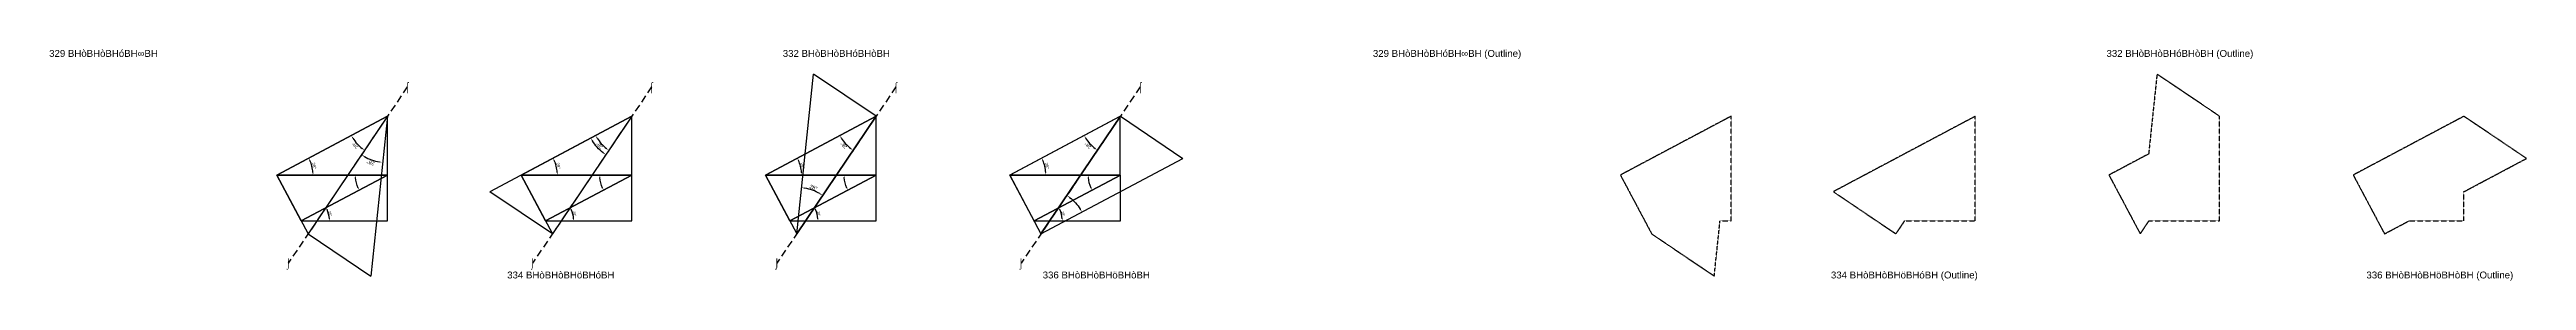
# Model space of a CAD drawing. Header units: millimetres. Extents: x 109495 to 889476, y -4752178 to 24518.
# Drawn here: x 426922 to 857565, y -4708158 to -4667946 of the extents above; entities that cross this region are included whole.
import ezdxf
from ezdxf.enums import TextEntityAlignment as Align

# ---------------------------------------------------------------- set-up
doc = ezdxf.new("R2010")
doc.units = ezdxf.units.MM
doc.header["$PDMODE"] = 35
doc.linetypes.add('DASHED', pattern=[19.05, 12.7, -6.35])
for name, color, linetype in [('BASE', 170, 'Continuous'), ('HYPOTENUSE', 20, 'Continuous'), ('PERPENDICULAR', 90, 'Continuous')]:
    doc.layers.add(name, color=color, linetype=linetype)
doc.styles.add('Arial', font='arial.ttf')
doc.dimstyles.new('ISO-25', dxfattribs={"dimtxt": 250, "dimasz": 100, "dimexe": 1.25, "dimexo": 0.625, "dimgap": 100, "dimtad": 1, "dimdec": 0, "dimtxsty": 'Arial', "dimcen": 2.5, "dimadec": 0, "dimazin": 0, "dimtfac": 1, "dimtdec": 0, "dimtmove": 0, "dimatfit": 3, "dimfxl": 1, "dimarcsym": 0})

# ---------------------------------------------------------------- blocks, each defined once
blk = doc.blocks.new('*D2')
at = {"color": 0, "lineweight": -2, "ltscale": 100, "transparency": 16777216}
blk.add_arc((0, 0), 4906, 4.08845, 23.91155, dxfattribs=at)
at = {"color": 0, "ltscale": 100, "transparency": 16777216}
for points in [[(4432, 1963), (4537, 2014), (4332, 2303)], [(4952, 352), (4835, 348), (4906, 0)]]:
    blk.add_solid(points, dxfattribs=at)
at = {"layer": 'Defpoints', "color": 0, "ltscale": 100, "transparency": 16777216}
for p in [(15000, 7976), (0, 0), (0, 0), (4841, 796), (15000, 0)]:
    blk.add_point(p, dxfattribs=at)
at = {"color": 0, "ltscale": 100, "transparency": 16777216, "insert": (5055, 1260), "char_height": 400, "attachment_point": 5, "rotation": 284, "style": 'Arial'}
blk.add_mtext('28°', dxfattribs=at)
blk = doc.blocks.new('GTN')
at = {"layer": 'BASE'}
blk.add_line((0, 0), (15000, 0), dxfattribs=at)
at = {"layer": 'HYPOTENUSE'}
blk.add_line((0, 0), (15000, 7975.6), dxfattribs=at)
at = {"layer": 'PERPENDICULAR'}
blk.add_line((15000, 0), (15000, 7975.6), dxfattribs=at)
at = {"color": 4, "ltscale": 100}
dim = blk.add_angular_dim_2l(base=(4841, 795.6), line1=((0, 0), (15000, 0)), line2=((0, 0), (15000, 7975.6)), dimstyle='ISO-25', override={"dimtxt": 400, "dimasz": 350, "dimgap": 100}, dxfattribs=at)
dim.commit()
dim.dimension.update_dxf_attribs({"geometry": '*D2', "text_midpoint": (5055.4, 1260.5)})

msp = doc.modelspace()

# ---------------------------------------------------------------- linework, layer by layer
at = {"linetype": 'DASHED', "ltscale": 100}
for p, q in [((489129, -4674459), (468427, -4705151)), ((531600, -4674459), (510899, -4705151)), ((574072, -4674459), (553370, -4705151)), ((616543, -4674459), (595842, -4705151))]:
    msp.add_line(p, q, dxfattribs=at)
at = {"linetype": 'DASHED'}
for points in [[(791934, -4697781), (804214, -4697781), (804214, -4679575), (793335, -4672236), (791874, -4686136), (784973, -4689805), (790413, -4700036)], [(719271, -4679575), (700031, -4689805), (705470, -4700036), (716349, -4707374), (717358, -4697781), (719271, -4697781)], [(749462, -4697781), (761743, -4697781), (761743, -4679575), (737062, -4692697), (747942, -4700036)], [(832884, -4700036), (837125, -4697781), (846685, -4697781), (846685, -4692697), (857565, -4686913), (846685, -4679575), (827445, -4689805)]]:
    msp.add_lwpolyline(points, close=True, dxfattribs=at)

# ---------------------------------------------------------------- block references
at = {"linetype": 'DASHED', "ltscale": 100}
for p, xscale, yscale, zscale, rotation in [((528150, -4679575), -1.645357565266573, 1.645357565266573, 1.645357565266573, 56.00000000000004), ((556820, -4700036), 1.645357565266575, 1.645357565266575, 1.645357565266575, 55.99999999999994), ((485679, -4679575), 1.452764501644345, 1.452764501644345, 1.452764501644345, 208), ((485679, -4679575), 1.645357565266573, 1.645357565266573, 1.645357565266573, 236.0000000000001), ((528150, -4679575), 1.452764501644345, 1.452764501644345, 1.452764501644345, 208), ((570621, -4679575), 1.452764501644345, 1.452764501644345, 1.452764501644345, 208), ((613093, -4679575), 1.452764501644345, 1.452764501644345, 1.452764501644345, 208), ((599292, -4700036), -1.645357565266575, 1.645357565266575, 1.645357565266575, 235.9999999999999), ((485679, -4689805), -1.132570050689039, 1.132570050689039, 1.132570050689039, 27.99999999999998), ((528150, -4689805), -1.132570050689039, 1.132570050689039, 1.132570050689039, 27.99999999999998), ((570621, -4689805), -1.132570050689039, 1.132570050689039, 1.132570050689039, 27.99999999999998), ((613093, -4689805), -1.132570050689039, 1.132570050689039, 1.132570050689039, 27.99999999999998)]:
    msp.add_blockref('GTN', p, dxfattribs=dict(at, xscale=xscale, yscale=yscale, zscale=zscale, rotation=rotation))
at = {"linetype": 'DASHED', "ltscale": 100, "xscale": 1.282714919717773, "yscale": 1.282714919717773, "zscale": 1.282714919717773}
for p in [(466438, -4689805), (508909, -4689805), (551381, -4689805), (593852, -4689805)]:
    msp.add_blockref('GTN', p, dxfattribs=at)
at = {"linetype": 'DASHED'}
for p in [(470679, -4697781), (513150, -4697781), (555621, -4697781), (598093, -4697781)]:
    msp.add_blockref('GTN', p, dxfattribs=at)

# ---------------------------------------------------------------- texts
at = {"linetype": 'DASHED', "ltscale": 100, "style": 'Arial'}
for s, p in [('329 BHòBHòBHóBH∞BH', (436307, -4668630)), ('332 BHòBHòBHóBHòBH', (563721, -4668630)), ('329 BHòBHòBHóBH∞BH (Outline)', (669899, -4668630)), ('332 BHòBHòBHóBHòBH (Outline)', (797314, -4668630)), ('⌠', (489129, -4674459)), ('⌠', (531600, -4674459)), ('⌠', (574072, -4674459)), ('⌠', (616543, -4674459)), ('⌡', (468427, -4705151)), ('334 BHòBHòBHöBHóBH', (515810, -4707197)), ('⌡', (510899, -4705151)), ('⌡', (553370, -4705151)), ('⌡', (595842, -4705151)), ('336 BHòBHòBHöBHòBH', (608912, -4707197)), ('334 BHòBHòBHöBHóBH (Outline)', (749402, -4707197)), ('336 BHòBHòBHöBHòBH (Outline)', (842505, -4707197))]:
    msp.add_text(s, height=1200, dxfattribs=at).set_placement(p, align=Align.MIDDLE_CENTER)

doc.saveas('drawing.dxf')
